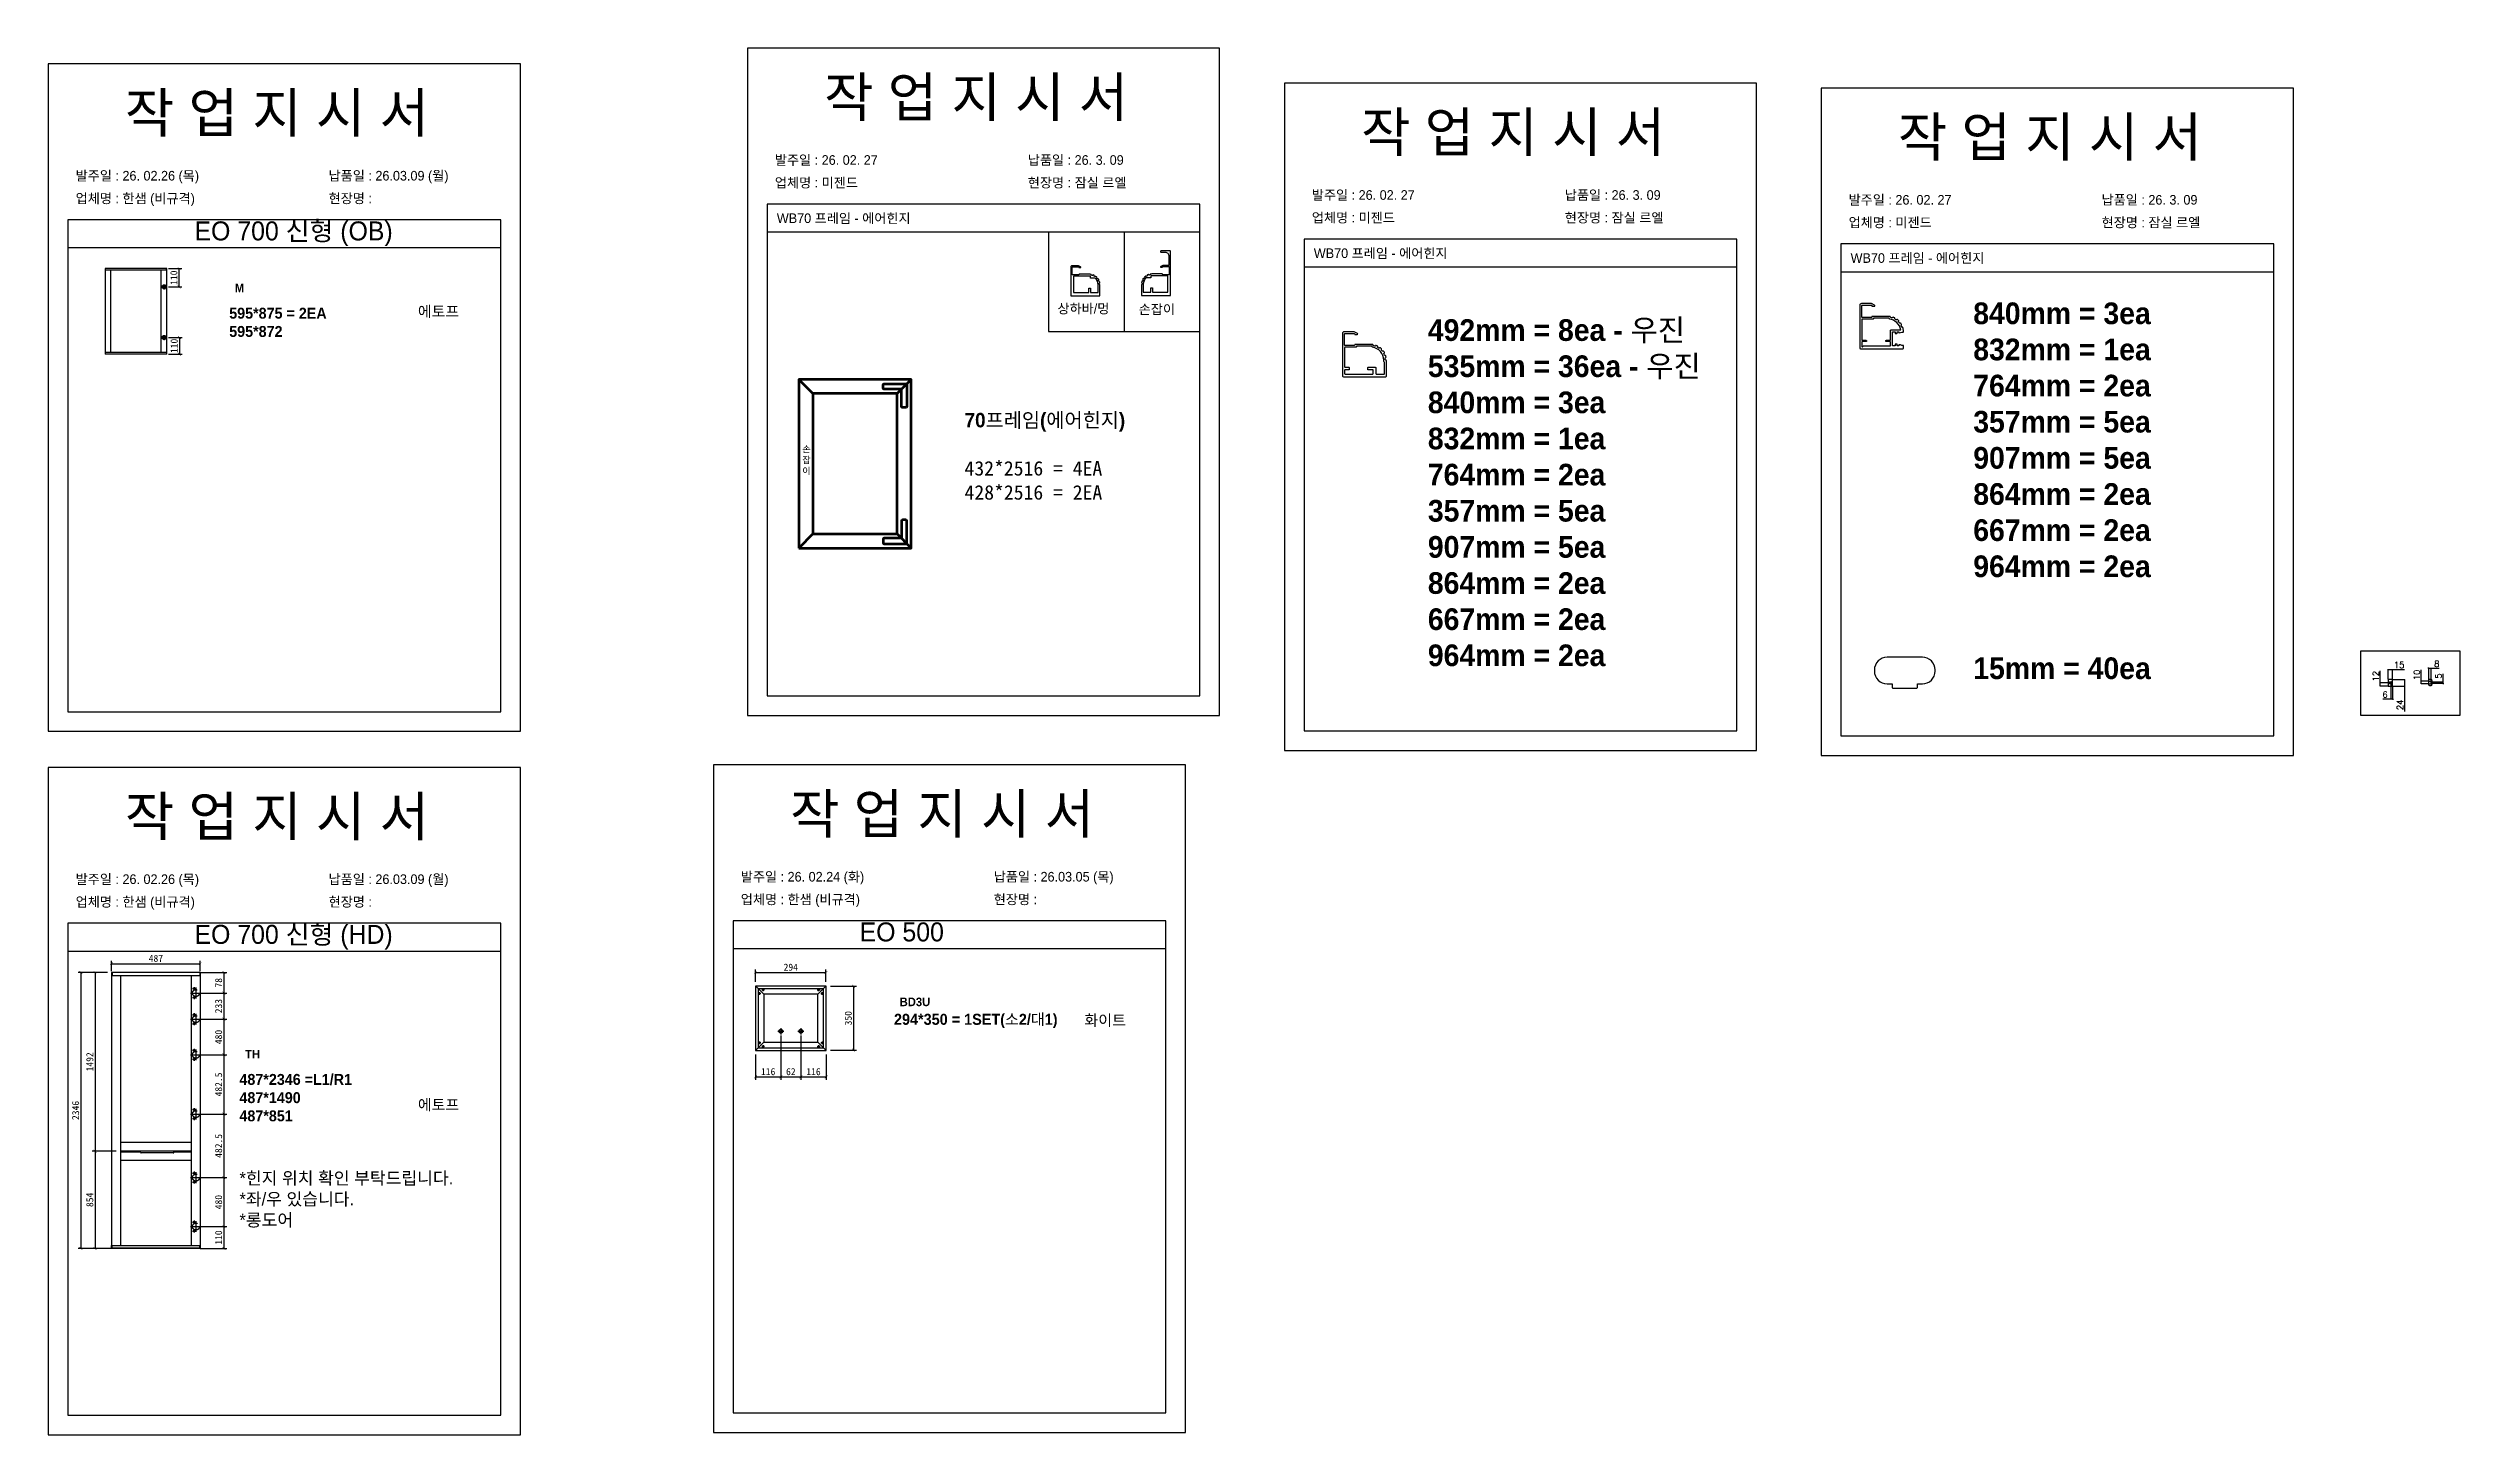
# Model space of a CAD drawing. Header units: millimetres. Extents: x -44117 to 256353, y -2095463 to 65325.
# Drawn here: x 110849 to 119429, y -745984 to -741048 of the extents above; entities that cross this region are included whole.
import ezdxf

# ---------------------------------------------------------------- set-up
doc = ezdxf.new("R2010")
doc.units = ezdxf.units.MM
doc.header["$LTSCALE"] = 10
doc.linetypes.add('CENTER', pattern=[50.8, 31.75, -6.35, 6.35, -6.35])
doc.linetypes.add('HIDDEN', pattern=[9.525, 6.35, -3.175])
doc.layers.add('CENTER', color=4, linetype='CENTER')
doc.layers.add('HIDDEN', color=3, linetype='HIDDEN')
doc.layers.add('Layer1', color=7, linetype='Continuous', lineweight=70)
doc.styles.add('MtX_Gulim', font='')
doc.styles.add('굴림', font='txt.shx')
doc.styles.get('MtX_Gulim').set_extended_font_data('Gulim', bold=True)
doc.dimstyles.new('ISO-25', dxfattribs={"dimtxt": 2.5, "dimasz": 2.5, "dimexe": 1, "dimexo": 1, "dimtad": 1, "dimtxsty": 'Standard', "dimblk": 'ARCHTICK', "dimcen": 2.5, "dimadec": 0, "dimazin": 0, "dimtfac": 1, "dimtmove": 0, "dimatfit": 3, "dimfxl": 0, "dimarcsym": 0})

msp = doc.modelspace()

# ---------------------------------------------------------------- texts
at = {"linetype": 'Continuous', "style": 'MtX_Gulim'}
for s, height, p in [('M', 30.31593, (111513.07249, -741916.32473)), ('BD3U', 30.555632, (113878.43892, -744458.19465)), ('TH', 30.315933, (111549.4552, -744643.95814))]:
    msp.add_text(s, height=height, dxfattribs=at).set_placement(p)
at = {"attachment_point": 1}
for s, width, gutter_width, heights, insert, char_height in [('{\\fGulim|b0|i0|c129|p50;작 업 지 시 서}', 3307.3198183, 12.5, [-155.84554], (113609.65228, -741151.94626), 140), ('{\\fGulim|b0|i0|c129|p50;작 업 지 시 서}', 3307.3198183, 12.5, [-155.84554], (111121.91105, -741207.89196), 140), ('{\\fGulim|b0|i0|c129|p50;작 업 지 시 서}', 3307.3198183, 12.5, [-155.84554], (115520.14466, -741276.51837), 140), ('{\\fGulim|b0|i0|c129|p50;작 업 지 시 서}', 3307.3198183, 12.5, [-155.84554], (117430.02754, -741293.63783), 140), ('\\pt11;{\\fGulim|b0|i0|c129|p50;발주일 : 26. 02.26 (목)}', 3307.3198183, 12.5, [34.50412], (110946.7017, -741484.61238), 34.3), ('{\\fGulim|b0|i0|c129|p50;납품일 : 26.03.09 (월)}', 3307.3198183, 12.5, [35.09023], (111846.67968, -741484.61238), 34.3), ('{\\fGulim|b0|i0|c129|p50;발주일 : 26. 02. 27}', 3307.3198183, 12.5, [38.18216], (113434.44292, -741428.66668), 34.3), ('{\\fGulim|b0|i0|c129|p50;납품일 : 26. 3. 09}', 3307.3198183, 12.5, [37.67976], (114334.4209, -741428.66668), 34.3), ('{\\fGulim|b0|i0|c129|p50;업체명 : 한샘 (비규격)}', 3307.3198183, 12.5, [36.11279], (110946.7017, -741565.26856), 34.3), ('{\\fGulim|b0|i0|c129|p50;현장명 : }', 3307.3198183, 12.5, [-38.2735], (111846.67968, -741565.26856), 34.3), ('{\\fGulim|b0|i0|c129|p50;업체명 : 미젠드}', 3307.3198183, 12.5, [36.11279], (113434.44292, -741509.32286), 34.3), ('{\\fGulim|b0|i0|c129|p50;현장명 : 잠실 르엘}', 3307.3198183, 12.5, [38.2735], (114334.4209, -741509.32286), 34.3), ('{\\fGulim|b0|i0|c129|p50;발주일 : 26. 02. 27}', 3307.3198183, 12.5, [38.18216], (115344.93531, -741553.23879), 34.3), ('{\\fGulim|b0|i0|c129|p50;납품일 : 26. 3. 09}', 3307.3198183, 12.5, [37.67976], (116244.91329, -741553.23879), 34.3), ('{\\fGulim|b0|i0|c129|p50;발주일 : 26. 02. 27}', 3307.3198183, 12.5, [38.18216], (117254.81819, -741570.35825), 34.3), ('{\\fGulim|b0|i0|c129|p50;납품일 : 26. 3. 09}', 3307.3198183, 12.5, [37.67976], (118154.79617, -741570.35825), 34.3), ('{\\fGulim|b0|i0|c129|p50;EO 700 신형 (OB)}', 1597.0710432, 6.03612, [-85.06834], (111369.46046, -741664.42788), 67.6045736), ('{\\fGulim|b0|i0|c129|p50;WB70 프레임 - 에어힌지}', 3307.3198183, 12.5, [-38.22783], (113441.48512, -741635.98896), 34.3), ('{\\fGulim|b0|i0|c129|p50;업체명 : 미젠드}', 3307.3198183, 12.5, [36.11279], (115344.93531, -741633.89497), 34.3), ('{\\fGulim|b0|i0|c129|p50;현장명 : 잠실 르엘}', 3307.3198183, 12.5, [38.2735], (116244.91329, -741633.89497), 34.3), ('{\\fGulim|b0|i0|c129|p50;업체명 : 미젠드}', 3307.3198183, 12.5, [36.11279], (117254.81819, -741651.01443), 34.3), ('{\\fGulim|b0|i0|c129|p50;현장명 : 잠실 르엘}', 3307.3198183, 12.5, [38.2735], (118154.79617, -741651.01443), 34.3), ('{\\fGulim|b0|i0|c129|p50;WB70 프레임 - 에어힌지}', 3307.3198183, 12.5, [-38.22783], (115351.97751, -741760.56107), 34.3), ('{\\fGulim|b0|i0|c129|p50;WB70 프레임 - 에어힌지}', 3307.3198183, 12.5, [-38.22783], (117261.86039, -741777.68053), 34.3), ('{\\f굴림|b1|i0|c129|p50;595*875 = 2EA\\P\\C1;595*872}', 11769.5052121, 151.36626, [-104.8752], (111492.98216, -741971.81738), 38.9227538), ('{\\f굴림|b1|i0|c129|p50;에토프}', 11769.5052121, 151.36626, [-43.29899], (112164.40679, -741965.75876), 38.9227538), ('{\\fGulim|b0|i0|c129|p50;상하바/멍}', 3307.3198183, 12.5, [-41.60759], (114440.01345, -741957.51492), 34.3), ('{\\fGulim|b0|i0|c129|p50;손잡이}', 3307.3198183, 12.5, [-38.18216], (114729.08859, -741960.00168), 34.3), ('{\\fGulim|b1|i0|c129|p50;492mm = 8ea - 우진\\P535mm = 36ea - 우진\\P840mm = 3ea\\P832mm = 1ea\\P764mm = 2ea\\P357mm = 5ea\\P907mm = 5ea\\P864mm = 2ea\\P667mm = 2ea\\P964mm = 2ea}', 4960.9797274, 18.75, [1914.01548], (115757.74696, -742012.64333), 77.175), ('{\\fGulim|b1|i0|c129|p50;840mm = 3ea\\P832mm = 1ea\\P764mm = 2ea\\P357mm = 5ea\\P907mm = 5ea\\P864mm = 2ea\\P667mm = 2ea\\P964mm = 2ea}', 4960.9797274, 18.75, [1914.01548], (117698.34516, -741952.97451), 77.175), ('{\\fGulim|b1|i0|c129|p50;70프레임(에어힌지)}\\P\\P432*2516 = 4EA\\P428*2516 = 2EA', 3307.3198183, 12.5, [779.44612], (114109.29458, -742346.12646), 51.45), ('{\\fGulim|b0|i0|c129|p50;손\\P잡\\P이}', 291.2862081, 12.5, [-105.28252], (113531.98781, -742463.87634), 23.205), ('{\\fGulim|b1|i0|c129|p50;15mm = 40ea}', 4960.9797274, 18.75, [1914.01548], (117698.34516, -743216.56276), 77.175), ('{\\fGulim|b0|i0|c129|p50;작 업 지 시 서}', 3307.3198183, 12.5, [-155.84554], (111121.91105, -743712.2452), 140), ('{\\fGulim|b0|i0|c129|p50;작 업 지 시 서}', 3307.3198183, 12.5, [-155.84554], (113488.39048, -743703.47744), 140), ('\\pt11;{\\fGulim|b0|i0|c129|p50;발주일 : 26. 02.26 (목)}', 3307.3198183, 12.5, [34.50412], (110946.7017, -743988.96563), 34.3), ('{\\fGulim|b0|i0|c129|p50;납품일 : 26.03.09 (월)}', 3307.3198183, 12.5, [35.09023], (111846.67968, -743988.96563), 34.3), ('\\pt11;{\\fGulim|b0|i0|c129|p50;발주일 : 26. 02.24 (화)}', 3307.3198183, 12.5, [34.50412], (113313.18112, -743980.19786), 34.3), ('{\\fGulim|b0|i0|c129|p50;납품일 : 26.03.05 (목)}', 3307.3198183, 12.5, [35.09023], (114213.1591, -743980.19786), 34.3), ('{\\fGulim|b0|i0|c129|p50;업체명 : 한샘 (비규격)}', 3307.3198183, 12.5, [36.11279], (110946.7017, -744069.6218), 34.3), ('{\\fGulim|b0|i0|c129|p50;현장명 : }', 3307.3198183, 12.5, [-38.2735], (111846.67968, -744069.6218), 34.3), ('{\\fGulim|b0|i0|c129|p50;업체명 : 한샘 (비규격)}', 3307.3198183, 12.5, [36.11279], (113313.18112, -744060.85404), 34.3), ('{\\fGulim|b0|i0|c129|p50;현장명 : }', 3307.3198183, 12.5, [-38.2735], (114213.1591, -744060.85404), 34.3), ('{\\fGulim|b0|i0|c129|p50;EO 700 신형 (HD)}', 1597.0710432, 6.03612, [-85.06834], (111369.46046, -744168.78112), 67.6045736), ('{\\fGulim|b0|i0|c129|p50;EO 500}', 1597.0710432, 6.03612, [-69.31494], (113735.93989, -744160.01336), 67.6045736), ('{\\f굴림|b1|i0|c129|p50;294*350 = 1SET(소2/대1)}', 11862.5631537, 152.56307, [758.13502], (113858.18973, -744485.35752), 39.2305043), ('{\\f굴림|b1|i0|c129|p50;화이트}', 11862.5631537, 152.56307, [-43.58945], (114535.82058, -744489.07988), 39.2305043), ('{\\f굴림|b1|i0|c129|p50;487*2346 =L1/R1\\P\\C1;487*1490\\P487*851}', 11769.5052121, 151.36626, [-173.45338], (111529.36486, -744699.45078), 38.9227538), ('{\\f굴림|b1|i0|c129|p50;에토프}', 11769.5052121, 151.36626, [-43.29899], (112164.40679, -744789.51354), 38.9227538), ('{\\fGulim|b0|i0|c129|p50;*힌지 위치 확인 부탁드립니다.\\P*좌/우 있습니다.\\P*롱도어}', 1055.7982644, 3.99038, [-205.09267], (111529.50769, -745048.10489), 44.6923083)]:
    msp.add_mtext_dynamic_manual_height_columns(s, width=width, gutter_width=gutter_width, heights=heights, dxfattribs=dict(at, insert=insert, char_height=char_height))

# ---------------------------------------------------------------- blocks, each defined once
blk = doc.blocks.new('_ArchTick')
at = {"color": 0, "linetype": 'ByBlock', "const_width": 0.15}
blk.add_lwpolyline([(-0.5, -0.5), (0.5, 0.5)], dxfattribs=at)
blk = doc.blocks.new('*D4975')
at = {"color": 0, "lineweight": -2}
for p, q in [((111276.8, -741832), (111325, -741832)), ((111315, -741897.6), (111315, -741832)), ((111276.8, -741897.6), (111325, -741897.6))]:
    blk.add_line(p, q, dxfattribs=at)
at = {"layer": 'Defpoints', "color": 0}
for p in [(111261.8, -741832), (111315, -741832), (111261.8, -741897.6)]:
    blk.add_point(p, dxfattribs=at)
at = {"color": 0, "lineweight": -2, "xscale": 10, "yscale": 10, "zscale": 10}
for p, rotation in [((111315, -741832), 90), ((111315, -741897.6), 270)]:
    blk.add_blockref('_ArchTick', p, dxfattribs=dict(at, rotation=rotation))
at = {"color": 0, "insert": (111296.2, -741864.8), "char_height": 25, "attachment_point": 5, "rotation": 90}
blk.add_mtext('110', dxfattribs=at)
blk = doc.blocks.new('*D4976')
at = {"color": 0, "lineweight": -2}
for p, q in [((111276.8, -742077.8), (111325.8, -742077.8)), ((111315.8, -742077.8), (111315.8, -742137.4)), ((111276.8, -742137.4), (111325.8, -742137.4))]:
    blk.add_line(p, q, dxfattribs=at)
at = {"layer": 'Defpoints', "color": 0}
for p in [(111261.8, -742077.8), (111261.8, -742137.4), (111315.8, -742137.4)]:
    blk.add_point(p, dxfattribs=at)
at = {"color": 0, "lineweight": -2, "xscale": 10, "yscale": 10, "zscale": 10}
for p, rotation in [((111315.8, -742077.8), 90), ((111315.8, -742137.4), 270)]:
    blk.add_blockref('_ArchTick', p, dxfattribs=dict(at, rotation=rotation))
at = {"color": 0, "insert": (111297.1, -742107.6), "char_height": 25, "attachment_point": 5, "rotation": 90}
blk.add_mtext('110', dxfattribs=at)
blk = doc.blocks.new('*D4997')
at = {"color": 0, "lineweight": -2}
for p, q in [((111389.6, -744337.9), (111484.1, -744337.9)), ((111389.6, -744411.5), (111484.1, -744411.5)), ((111474.1, -744337.9), (111474.1, -744411.5))]:
    blk.add_line(p, q, dxfattribs=at)
at = {"layer": 'Defpoints', "color": 0}
for p in [(111374.6, -744337.9), (111374.6, -744411.5), (111474.1, -744411.5)]:
    blk.add_point(p, dxfattribs=at)
at = {"color": 0, "lineweight": -2, "xscale": 10, "yscale": 10, "zscale": 10}
for p, rotation in [((111474.1, -744337.9), 90), ((111474.1, -744411.5), 270)]:
    blk.add_blockref('_ArchTick', p, dxfattribs=dict(at, rotation=rotation))
at = {"color": 0, "insert": (111455.4, -744374.7), "char_height": 25, "attachment_point": 5, "rotation": 90}
blk.add_mtext('78', dxfattribs=at)
blk = doc.blocks.new('*D4998')
at = {"color": 0, "lineweight": -2}
for p, q in [((111091.2, -744974.8), (111005.8, -744974.8)), ((111015.8, -744974.8), (111015.8, -745320.9)), ((111091.2, -745320.9), (111005.8, -745320.9))]:
    blk.add_line(p, q, dxfattribs=at)
at = {"layer": 'Defpoints', "color": 0}
for p in [(111106.2, -744974.8), (111015.8, -745320.9), (111106.2, -745320.9)]:
    blk.add_point(p, dxfattribs=at)
at = {"color": 0, "lineweight": -2, "xscale": 10, "yscale": 10, "zscale": 10}
for p, rotation in [((111015.8, -744974.8), 90), ((111015.8, -745320.9), 270)]:
    blk.add_blockref('_ArchTick', p, dxfattribs=dict(at, rotation=rotation))
at = {"color": 0, "insert": (110997.1, -745147.8), "char_height": 25, "attachment_point": 5, "rotation": 90}
blk.add_mtext('854', dxfattribs=at)
blk = doc.blocks.new('*D4999')
at = {"color": 0, "lineweight": -2}
for p, q in [((111389.6, -745242.8), (111484.1, -745242.8)), ((111474.1, -745242.8), (111474.1, -745320.9)), ((111389.6, -745320.9), (111484.1, -745320.9))]:
    blk.add_line(p, q, dxfattribs=at)
at = {"layer": 'Defpoints', "color": 0}
for p in [(111374.6, -745242.8), (111374.6, -745320.9), (111474.1, -745320.9)]:
    blk.add_point(p, dxfattribs=at)
at = {"color": 0, "lineweight": -2, "xscale": 10, "yscale": 10, "zscale": 10}
for p, rotation in [((111474.1, -745242.8), 90), ((111474.1, -745320.9), 270)]:
    blk.add_blockref('_ArchTick', p, dxfattribs=dict(at, rotation=rotation))
at = {"color": 0, "insert": (111455.4, -745281.8), "char_height": 25, "attachment_point": 5, "rotation": 90}
blk.add_mtext('110', dxfattribs=at)
blk = doc.blocks.new('*D5000')
at = {"color": 0, "lineweight": -2}
for p, q in [((111059.6, -744337.9), (111005.8, -744337.9)), ((111015.8, -744337.9), (111015.8, -744974.8)), ((111091.2, -744974.8), (111005.8, -744974.8))]:
    blk.add_line(p, q, dxfattribs=at)
at = {"layer": 'Defpoints', "color": 0}
for p in [(111074.6, -744337.9), (111015.8, -744974.8), (111106.2, -744974.8)]:
    blk.add_point(p, dxfattribs=at)
at = {"color": 0, "lineweight": -2, "xscale": 10, "yscale": 10, "zscale": 10}
for p, rotation in [((111015.8, -744337.9), 90), ((111015.8, -744974.8), 270)]:
    blk.add_blockref('_ArchTick', p, dxfattribs=dict(at, rotation=rotation))
at = {"color": 0, "insert": (110997.1, -744656.4), "char_height": 25, "attachment_point": 5, "rotation": 90}
blk.add_mtext('1492', dxfattribs=at)
blk = doc.blocks.new('*D5001')
at = {"color": 0, "lineweight": -2}
for p, q in [((111389.6, -744631.3), (111484.1, -744631.3)), ((111474.1, -744631.3), (111474.1, -744842.4)), ((111389.6, -744842.4), (111484.1, -744842.4))]:
    blk.add_line(p, q, dxfattribs=at)
at = {"layer": 'Defpoints', "color": 0}
for p in [(111374.6, -744631.3), (111374.6, -744842.4), (111474.1, -744842.4)]:
    blk.add_point(p, dxfattribs=at)
at = {"color": 0, "lineweight": -2, "xscale": 10, "yscale": 10, "zscale": 10}
for p, rotation in [((111474.1, -744631.3), 90), ((111474.1, -744842.4), 270)]:
    blk.add_blockref('_ArchTick', p, dxfattribs=dict(at, rotation=rotation))
at = {"color": 0, "insert": (111455.4, -744736.9), "char_height": 25, "attachment_point": 5, "rotation": 90}
blk.add_mtext('482.5', dxfattribs=at)
blk = doc.blocks.new('*D5002')
at = {"color": 0, "lineweight": -2}
for p, q in [((111389.6, -744842.4), (111484.1, -744842.4)), ((111474.1, -744842.4), (111474.1, -745068.5)), ((111389.6, -745068.5), (111484.1, -745068.5))]:
    blk.add_line(p, q, dxfattribs=at)
at = {"layer": 'Defpoints', "color": 0}
for p in [(111374.6, -744842.4), (111374.6, -745068.5), (111474.1, -745068.5)]:
    blk.add_point(p, dxfattribs=at)
at = {"color": 0, "lineweight": -2, "xscale": 10, "yscale": 10, "zscale": 10}
for p, rotation in [((111474.1, -744842.4), 90), ((111474.1, -745068.5), 270)]:
    blk.add_blockref('_ArchTick', p, dxfattribs=dict(at, rotation=rotation))
at = {"color": 0, "insert": (111455.4, -744955.5), "char_height": 25, "attachment_point": 5, "rotation": 90}
blk.add_mtext('482.5', dxfattribs=at)
blk = doc.blocks.new('*D5003')
at = {"color": 0, "lineweight": -2}
for p, q in [((111389.6, -745068.5), (111484.1, -745068.5)), ((111474.1, -745068.5), (111474.1, -745242.8)), ((111389.6, -745242.8), (111484.1, -745242.8))]:
    blk.add_line(p, q, dxfattribs=at)
at = {"layer": 'Defpoints', "color": 0}
for p in [(111374.6, -745068.5), (111374.6, -745242.8), (111474.1, -745242.8)]:
    blk.add_point(p, dxfattribs=at)
at = {"color": 0, "lineweight": -2, "xscale": 10, "yscale": 10, "zscale": 10}
for p, rotation in [((111474.1, -745068.5), 90), ((111474.1, -745242.8), 270)]:
    blk.add_blockref('_ArchTick', p, dxfattribs=dict(at, rotation=rotation))
at = {"color": 0, "insert": (111455.4, -745155.7), "char_height": 25, "attachment_point": 5, "rotation": 90}
blk.add_mtext('480', dxfattribs=at)
blk = doc.blocks.new('*D5004')
at = {"color": 0, "lineweight": -2}
for p, q in [((111389.6, -744504.5), (111484.1, -744504.5)), ((111474.1, -744504.5), (111474.1, -744631.3)), ((111389.6, -744631.3), (111484.1, -744631.3))]:
    blk.add_line(p, q, dxfattribs=at)
at = {"layer": 'Defpoints', "color": 0}
for p in [(111374.6, -744504.5), (111374.6, -744631.3), (111474.1, -744631.3)]:
    blk.add_point(p, dxfattribs=at)
at = {"color": 0, "lineweight": -2, "xscale": 10, "yscale": 10, "zscale": 10}
for p, rotation in [((111474.1, -744504.5), 90), ((111474.1, -744631.3), 270)]:
    blk.add_blockref('_ArchTick', p, dxfattribs=dict(at, rotation=rotation))
at = {"color": 0, "insert": (111455.4, -744567.9), "char_height": 25, "attachment_point": 5, "rotation": 90}
blk.add_mtext('480', dxfattribs=at)
blk = doc.blocks.new('*D5005')
at = {"color": 0, "lineweight": -2}
for p, q in [((111059.6, -744337.9), (110955.4, -744337.9)), ((110965.4, -744337.9), (110965.4, -745320.9)), ((111059.6, -745320.9), (110955.4, -745320.9))]:
    blk.add_line(p, q, dxfattribs=at)
at = {"layer": 'Defpoints', "color": 0}
for p in [(111074.6, -744337.9), (110965.4, -745320.9), (111074.6, -745320.9)]:
    blk.add_point(p, dxfattribs=at)
at = {"color": 0, "lineweight": -2, "xscale": 10, "yscale": 10, "zscale": 10}
for p, rotation in [((110965.4, -744337.9), 90), ((110965.4, -745320.9), 270)]:
    blk.add_blockref('_ArchTick', p, dxfattribs=dict(at, rotation=rotation))
at = {"color": 0, "insert": (110946.6, -744829.4), "char_height": 25, "attachment_point": 5, "rotation": 90}
blk.add_mtext('2346', dxfattribs=at)
blk = doc.blocks.new('*D5006')
at = {"color": 0, "lineweight": -2}
for p, q in [((111074.2, -744333.5), (111074.2, -744296.9)), ((111074.2, -744306.9), (111390.2, -744306.9)), ((111390.2, -744333.5), (111390.2, -744296.9))]:
    blk.add_line(p, q, dxfattribs=at)
at = {"layer": 'Defpoints', "color": 0}
for p in [(111390.2, -744306.9), (111074.2, -744348.5), (111390.2, -744348.5)]:
    blk.add_point(p, dxfattribs=at)
at = {"color": 0, "lineweight": -2, "xscale": 10, "yscale": 10, "zscale": 10, "rotation": 180}
blk.add_blockref('_ArchTick', (111074.2, -744306.9), dxfattribs=at)
at = {"color": 0, "lineweight": -2, "xscale": 10, "yscale": 10, "zscale": 10}
blk.add_blockref('_ArchTick', (111390.2, -744306.9), dxfattribs=at)
at = {"color": 0, "insert": (111232.2, -744288.2), "char_height": 25, "attachment_point": 5}
blk.add_mtext('487', dxfattribs=at)
blk = doc.blocks.new('*D5007')
at = {"color": 0, "lineweight": -2}
for p, q in [((111389.6, -744411.5), (111484.1, -744411.5)), ((111474.1, -744411.5), (111474.1, -744504.5)), ((111389.6, -744504.5), (111484.1, -744504.5))]:
    blk.add_line(p, q, dxfattribs=at)
at = {"layer": 'Defpoints', "color": 0}
for p in [(111374.6, -744411.5), (111374.6, -744504.5), (111474.1, -744504.5)]:
    blk.add_point(p, dxfattribs=at)
at = {"color": 0, "lineweight": -2, "xscale": 10, "yscale": 10, "zscale": 10}
for p, rotation in [((111474.1, -744411.5), 90), ((111474.1, -744504.5), 270)]:
    blk.add_blockref('_ArchTick', p, dxfattribs=dict(at, rotation=rotation))
at = {"color": 0, "insert": (111455.4, -744458), "char_height": 25, "attachment_point": 5, "rotation": 90}
blk.add_mtext('233', dxfattribs=at)
blk = doc.blocks.new('_DotSmall')
at = {"color": 0, "linetype": 'ByBlock', "const_width": 0.5}
blk.add_lwpolyline([(-0.0625, 0, 1), (0.0625, 0, 1)], format="xyb", close=True, dxfattribs=at)
blk = doc.blocks.new('*D4986')
at = {"color": 52, "lineweight": -2}
for p, q in [((119190.7, -743295.2), (119233.8, -743295.2)), ((119232.8, -743295.2), (119232.8, -743319.2)), ((119190.7, -743319.2), (119233.8, -743319.2)), ((119232.8, -743319.2), (119232.8, -743408.9))]:
    blk.add_line(p, q, dxfattribs=at)
at = {"layer": 'Defpoints', "color": 0}
for p in [(119189.7, -743295.2), (119189.7, -743319.2), (119232.8, -743319.2)]:
    blk.add_point(p, dxfattribs=at)
at = {"color": 52, "lineweight": -2, "xscale": 4, "yscale": 4, "zscale": 4}
for p, rotation in [((119232.8, -743295.2), 90), ((119232.8, -743319.2), 270)]:
    blk.add_blockref('_DotSmall', p, dxfattribs=dict(at, rotation=rotation))
at = {"color": 4, "insert": (119216.8, -743385.5), "char_height": 22, "attachment_point": 5, "rotation": 90, "style": '굴림'}
blk.add_mtext('24', dxfattribs=at)
blk = doc.blocks.new('*D4987')
at = {"color": 52, "lineweight": -2}
for p, q in [((119174.7, -743294.2), (119174.7, -743258.3)), ((119174.7, -743259.3), (119189.7, -743259.3)), ((119189.7, -743294.2), (119189.7, -743258.3)), ((119189.7, -743259.3), (119233, -743259.3))]:
    blk.add_line(p, q, dxfattribs=at)
at = {"layer": 'Defpoints', "color": 0}
for p in [(119174.7, -743295.2), (119189.7, -743259.3), (119189.7, -743295.2)]:
    blk.add_point(p, dxfattribs=at)
at = {"color": 52, "lineweight": -2, "xscale": 4, "yscale": 4, "zscale": 4, "rotation": 180}
blk.add_blockref('_DotSmall', (119174.7, -743259.3), dxfattribs=at)
at = {"color": 52, "lineweight": -2, "xscale": 4, "yscale": 4, "zscale": 4}
blk.add_blockref('_DotSmall', (119189.7, -743259.3), dxfattribs=at)
at = {"color": 4, "insert": (119213.4, -743243.3), "char_height": 22, "attachment_point": 5, "style": '굴림'}
blk.add_mtext('15', dxfattribs=at)
blk = doc.blocks.new('*D4988')
at = {"color": 52, "lineweight": -2}
for p, q in [((119183.7, -743364.8), (119155, -743364.8)), ((119183.7, -743308.2), (119183.7, -743365.8)), ((119189.7, -743364.8), (119183.7, -743364.8)), ((119189.7, -743320.2), (119189.7, -743365.8)), ((119189.7, -743364.8), (119193.7, -743364.8))]:
    blk.add_line(p, q, dxfattribs=at)
at = {"layer": 'Defpoints', "color": 0}
for p in [(119183.7, -743307.2), (119183.7, -743364.8), (119189.7, -743319.2)]:
    blk.add_point(p, dxfattribs=at)
at = {"color": 52, "lineweight": -2, "xscale": 4, "yscale": 4, "zscale": 4}
blk.add_blockref('_DotSmall', (119183.7, -743364.8), dxfattribs=at)
at = {"color": 52, "lineweight": -2, "xscale": 4, "yscale": 4, "zscale": 4, "rotation": 180}
blk.add_blockref('_DotSmall', (119189.7, -743364.8), dxfattribs=at)
at = {"color": 4, "insert": (119163.4, -743348.8), "char_height": 22, "attachment_point": 5, "style": '굴림'}
blk.add_mtext('6', dxfattribs=at)
blk = doc.blocks.new('*D4989')
at = {"color": 52, "lineweight": -2}
for p, q in [((119146.6, -743307.2), (119146.6, -743263.9)), ((119173.7, -743307.2), (119145.6, -743307.2)), ((119173.7, -743319.2), (119145.6, -743319.2)), ((119146.6, -743319.2), (119146.6, -743307.2))]:
    blk.add_line(p, q, dxfattribs=at)
at = {"layer": 'Defpoints', "color": 0}
for p in [(119146.6, -743307.2), (119174.7, -743307.2), (119174.7, -743319.2)]:
    blk.add_point(p, dxfattribs=at)
at = {"color": 52, "lineweight": -2, "xscale": 4, "yscale": 4, "zscale": 4}
for p, rotation in [((119146.6, -743307.2), 90), ((119146.6, -743319.2), 270)]:
    blk.add_blockref('_DotSmall', p, dxfattribs=dict(at, rotation=rotation))
at = {"color": 4, "insert": (119130.6, -743283.5), "char_height": 22, "attachment_point": 5, "rotation": 90, "style": '굴림'}
blk.add_mtext('12', dxfattribs=at)
blk = doc.blocks.new('*D4990')
at = {"color": 52, "lineweight": -2}
for p, q in [((119292.4, -743300.7), (119292.4, -743261)), ((119318.1, -743300.7), (119291.4, -743300.7)), ((119318.1, -743310.7), (119291.4, -743310.7)), ((119292.4, -743310.7), (119292.4, -743300.7))]:
    blk.add_line(p, q, dxfattribs=at)
at = {"layer": 'Defpoints', "color": 0}
for p in [(119292.4, -743300.7), (119319.1, -743300.7), (119319.1, -743310.7)]:
    blk.add_point(p, dxfattribs=at)
at = {"color": 52, "lineweight": -2, "xscale": 4, "yscale": 4, "zscale": 4}
for p, rotation in [((119292.4, -743300.7), 90), ((119292.4, -743310.7), 270)]:
    blk.add_blockref('_DotSmall', p, dxfattribs=dict(at, rotation=rotation))
at = {"color": 4, "insert": (119276.4, -743278.9), "char_height": 22, "attachment_point": 5, "rotation": 90, "style": '굴림'}
blk.add_mtext('10', dxfattribs=at)
blk = doc.blocks.new('*D4991')
at = {"color": 52, "lineweight": -2}
for p, q in [((119369.7, -743303.2), (119369.7, -743274.5)), ((119332.3, -743303.2), (119370.7, -743303.2)), ((119332.3, -743308.2), (119370.7, -743308.2)), ((119369.7, -743308.2), (119369.7, -743303.2)), ((119369.7, -743308.2), (119369.7, -743312.2))]:
    blk.add_line(p, q, dxfattribs=at)
at = {"layer": 'Defpoints', "color": 0}
for p in [(119331.3, -743303.2), (119331.3, -743308.2), (119369.7, -743303.2)]:
    blk.add_point(p, dxfattribs=at)
at = {"color": 52, "lineweight": -2, "xscale": 4, "yscale": 4, "zscale": 4}
for p, rotation in [((119369.7, -743303.2), 270), ((119369.7, -743308.2), 90)]:
    blk.add_blockref('_DotSmall', p, dxfattribs=dict(at, rotation=rotation))
at = {"color": 4, "insert": (119353.7, -743282.9), "char_height": 22, "attachment_point": 5, "rotation": 90, "style": '굴림'}
blk.add_mtext('5', dxfattribs=at)
blk = doc.blocks.new('*D4992')
at = {"color": 52, "lineweight": -2}
for p, q in [((119319.1, -743255.3), (119315.1, -743255.3)), ((119319.1, -743299.7), (119319.1, -743254.3)), ((119319.1, -743255.3), (119327.1, -743255.3)), ((119327.1, -743299.7), (119327.1, -743254.3)), ((119327.1, -743255.3), (119355.8, -743255.3))]:
    blk.add_line(p, q, dxfattribs=at)
at = {"layer": 'Defpoints', "color": 0}
for p in [(119327.1, -743255.3), (119319.1, -743300.7), (119327.1, -743300.7)]:
    blk.add_point(p, dxfattribs=at)
at = {"color": 52, "lineweight": -2, "xscale": 4, "yscale": 4, "zscale": 4}
blk.add_blockref('_DotSmall', (119319.1, -743255.3), dxfattribs=at)
at = {"color": 52, "lineweight": -2, "xscale": 4, "yscale": 4, "zscale": 4, "rotation": 180}
blk.add_blockref('_DotSmall', (119327.1, -743255.3), dxfattribs=at)
at = {"color": 4, "insert": (119347.5, -743239.3), "char_height": 22, "attachment_point": 5, "style": '굴림'}
blk.add_mtext('8', dxfattribs=at)
blk = doc.blocks.new('28-B')
blk.add_circle((0, 0), 10)
at = {"layer": 'CENTER'}
for p, q in [((-17, 0), (17, 0)), ((0, 17), (0, -17))]:
    blk.add_line(p, q, dxfattribs=at)
blk = doc.blocks.new('*D5008')
at = {"color": 0, "lineweight": -2}
for p, q in [((113455.7, -744562.5), (113455.7, -744720.2)), ((113365.7, -744630.6), (113365.7, -744720.2)), ((113365.7, -744710.2), (113455.7, -744710.2))]:
    blk.add_line(p, q, dxfattribs=at)
at = {"layer": 'Defpoints', "color": 0}
for p in [(113455.7, -744547.5), (113365.7, -744615.6), (113455.7, -744710.2)]:
    blk.add_point(p, dxfattribs=at)
at = {"color": 0, "lineweight": -2, "xscale": 10, "yscale": 10, "zscale": 10, "rotation": 180}
blk.add_blockref('_ArchTick', (113365.7, -744710.2), dxfattribs=at)
at = {"color": 0, "lineweight": -2, "xscale": 10, "yscale": 10, "zscale": 10}
blk.add_blockref('_ArchTick', (113455.7, -744710.2), dxfattribs=at)
at = {"color": 0, "insert": (113410.7, -744691.4), "char_height": 25, "attachment_point": 5}
blk.add_mtext('116', dxfattribs=at)
blk = doc.blocks.new('*D5009')
at = {"color": 0, "lineweight": -2}
for p, q in [((113527, -744562.5), (113527, -744720.2)), ((113617, -744630.6), (113617, -744720.2)), ((113527, -744710.2), (113617, -744710.2))]:
    blk.add_line(p, q, dxfattribs=at)
at = {"layer": 'Defpoints', "color": 0}
for p in [(113527, -744547.5), (113617, -744615.6), (113617, -744710.2)]:
    blk.add_point(p, dxfattribs=at)
at = {"color": 0, "lineweight": -2, "xscale": 10, "yscale": 10, "zscale": 10, "rotation": 180}
blk.add_blockref('_ArchTick', (113527, -744710.2), dxfattribs=at)
at = {"color": 0, "lineweight": -2, "xscale": 10, "yscale": 10, "zscale": 10}
blk.add_blockref('_ArchTick', (113617, -744710.2), dxfattribs=at)
at = {"color": 0, "insert": (113572, -744691.4), "char_height": 25, "attachment_point": 5}
blk.add_mtext('116', dxfattribs=at)
blk = doc.blocks.new('*D5010')
at = {"color": 0, "lineweight": -2}
for p, q in [((113455.7, -744562.5), (113455.7, -744720.2)), ((113527, -744562.5), (113527, -744720.2)), ((113455.7, -744710.2), (113527, -744710.2))]:
    blk.add_line(p, q, dxfattribs=at)
at = {"layer": 'Defpoints', "color": 0}
for p in [(113455.7, -744547.5), (113527, -744547.5), (113527, -744710.2)]:
    blk.add_point(p, dxfattribs=at)
at = {"color": 0, "lineweight": -2, "xscale": 10, "yscale": 10, "zscale": 10, "rotation": 180}
blk.add_blockref('_ArchTick', (113455.7, -744710.2), dxfattribs=at)
at = {"color": 0, "lineweight": -2, "xscale": 10, "yscale": 10, "zscale": 10}
blk.add_blockref('_ArchTick', (113527, -744710.2), dxfattribs=at)
at = {"color": 0, "insert": (113491.3, -744691.4), "char_height": 25, "attachment_point": 5}
blk.add_mtext('62', dxfattribs=at)
blk = doc.blocks.new('*D5011')
at = {"color": 0, "lineweight": -2}
for p, q in [((113632, -744387.1), (113724.6, -744387.1)), ((113714.6, -744387.1), (113714.6, -744614.9)), ((113632, -744614.9), (113724.6, -744614.9))]:
    blk.add_line(p, q, dxfattribs=at)
at = {"layer": 'Defpoints', "color": 0}
for p in [(113617, -744387.1), (113617, -744614.9), (113714.6, -744614.9)]:
    blk.add_point(p, dxfattribs=at)
at = {"color": 0, "lineweight": -2, "xscale": 10, "yscale": 10, "zscale": 10}
for p, rotation in [((113714.6, -744387.1), 90), ((113714.6, -744614.9), 270)]:
    blk.add_blockref('_ArchTick', p, dxfattribs=dict(at, rotation=rotation))
at = {"color": 0, "insert": (113695.8, -744501), "char_height": 25, "attachment_point": 5, "rotation": 90}
blk.add_mtext('350', dxfattribs=at)
blk = doc.blocks.new('*D5012')
at = {"color": 0, "lineweight": -2}
for p, q in [((113365.7, -744371.5), (113365.7, -744328.2)), ((113616.3, -744371.5), (113616.3, -744328.2)), ((113365.7, -744338.2), (113616.3, -744338.2))]:
    blk.add_line(p, q, dxfattribs=at)
at = {"layer": 'Defpoints', "color": 0}
for p in [(113365.7, -744386.5), (113616.3, -744338.2), (113616.3, -744386.5)]:
    blk.add_point(p, dxfattribs=at)
at = {"color": 0, "lineweight": -2, "xscale": 10, "yscale": 10, "zscale": 10, "rotation": 180}
blk.add_blockref('_ArchTick', (113365.7, -744338.2), dxfattribs=at)
at = {"color": 0, "lineweight": -2, "xscale": 10, "yscale": 10, "zscale": 10}
blk.add_blockref('_ArchTick', (113616.3, -744338.2), dxfattribs=at)
at = {"color": 0, "insert": (113491, -744319.5), "char_height": 25, "attachment_point": 5}
blk.add_mtext('294', dxfattribs=at)

# ---------------------------------------------------------------- dimensions: what is measured, and where the dimension line sits
for base, p1, p2, text, picture, middle in [((111314.95358, -741831.9663), (111261.76847, -741897.64409), (111261.76847, -741831.9663), '110', '*D4975', (111296.20358, -741864.8052)), ((111315.80424, -742137.42351), (111261.76847, -742077.75184), (111261.76847, -742137.42351), '110', '*D4976', (111297.05424, -742107.58768)), ((110965.37091, -745320.85732), (111074.58484, -744337.8895), (111074.58484, -745320.85732), '2346', '*D5005', (110946.62091, -744829.37341)), ((111015.84424, -744974.83526), (111074.58484, -744337.8895), (111106.18215, -744974.83526), '1492', '*D5000', (110997.09424, -744656.36238)), ((111474.12724, -744411.46124), (111374.58175, -744337.8895), (111374.58175, -744411.46124), '78', '*D4997', (111455.37724, -744374.67537)), ((111474.12724, -744504.50113), (111374.58175, -744411.46123), (111374.58175, -744504.50113), '233', '*D5007', (111455.37724, -744457.98118)), ((113714.55348, -744614.94051), (113616.98539, -744387.11368, 94.77377), (113616.98539, -744614.94051, 94.77377), '350', '*D5011', (113695.80348, -744501.02709)), ((111474.12724, -744631.32275), (111374.58175, -744504.50112), (111374.58175, -744631.32275), '480', '*D5004', (111455.37724, -744567.91194)), ((111474.12724, -744842.43801), (111374.58175, -744631.32275), (111374.58175, -744842.43801), '482.5', '*D5001', (111455.37724, -744736.88038)), ((111474.12724, -745068.54892), (111374.58175, -744842.438), (111374.58175, -745068.54892), '482.5', '*D5002', (111455.37724, -744955.49346)), ((111015.84424, -745320.85732), (111106.18215, -744974.83526), (111106.18215, -745320.85732), '854', '*D4998', (110997.09424, -745147.84629)), ((111474.12724, -745242.75162), (111374.58175, -745068.54892), (111374.58175, -745242.75162), '480', '*D5003', (111455.37724, -745155.65027)), ((111474.12724, -745320.85732), (111374.58175, -745242.75162), (111374.58175, -745320.85732), '110', '*D4999', (111455.37724, -745281.80447))]:
    dim = msp.add_linear_dim(base=base, p1=p1, p2=p2, angle=90, text=text, dimstyle='ISO-25', override={"dimscale": 10, "dimasz": 1, "dimexo": 1.5, "dimtxsty": 'Standard'})
    dim.commit()
    dim.dimension.update_dxf_attribs({"geometry": picture, "text_midpoint": middle})
at = {"color": 7}
for base, p1, p2, picture, middle in [((119146.60025, -743307.19642), (119174.69178, -743319.19642), (119174.69178, -743307.19642), '*D4989', (119130.60025, -743283.52975)), ((119292.44597, -743300.69049), (119319.12675, -743310.69049), (119319.12675, -743300.69049), '*D4990', (119276.44597, -743278.85716)), ((119369.72561, -743303.19049), (119331.32675, -743308.19049), (119331.32675, -743303.19049), '*D4991', (119353.72561, -743282.85716))]:
    dim = msp.add_linear_dim(base=base, p1=p1, p2=p2, angle=90, dimstyle='ISO-25', override={"dimtxt": 22, "dimasz": 4, "dimgap": 5, "dimdec": 4, "dimtxsty": '굴림', "dimblk": 'DotSmall', "dimclrd": 52, "dimclre": 52, "dimclrt": 4, "dimadec": 8, "dimazin": 2, "dimtdec": 4, "dimtix": 0}, dxfattribs=at)
    dim.commit()
    dim.dimension.update_dxf_attribs({"geometry": picture, "text_midpoint": middle})
for base, p1, p2, picture, middle in [((119189.69178, -743259.34428), (119174.69178, -743295.19642), (119189.69178, -743295.19642), '*D4987', (119213.35845, -743243.34428)), ((119327.12675, -743255.25364), (119319.12675, -743300.69049), (119327.12675, -743300.69049), '*D4992', (119347.46009, -743239.25364)), ((119183.69178, -743364.75689), (119189.69178, -743319.19642), (119183.69178, -743307.19642), '*D4988', (119163.35845, -743348.75689))]:
    dim = msp.add_linear_dim(base=base, p1=p1, p2=p2, dimstyle='ISO-25', override={"dimtxt": 22, "dimasz": 4, "dimgap": 5, "dimdec": 4, "dimtxsty": '굴림', "dimblk": 'DotSmall', "dimclrd": 52, "dimclre": 52, "dimclrt": 4, "dimadec": 8, "dimazin": 2, "dimtdec": 4, "dimtix": 0}, dxfattribs=at)
    dim.commit()
    dim.dimension.update_dxf_attribs({"geometry": picture, "text_midpoint": middle})
dim = msp.add_linear_dim(base=(119232.84655, -743319.19642), p1=(119189.69178, -743295.19642), p2=(119189.69178, -743319.19642), angle=90, dimstyle='ISO-25', override={"dimtxt": 22, "dimasz": 4, "dimgap": 5, "dimdec": 4, "dimtxsty": '굴림', "dimblk": 'DotSmall', "dimclrd": 52, "dimclre": 52, "dimclrt": 4, "dimadec": 8, "dimazin": 2, "dimtdec": 4, "dimtix": 0}, dxfattribs=at)
dim.commit()
dim.dimension.update_dxf_attribs({"geometry": '*D4986', "text_midpoint": (119232.84655, -743385.52474), "dimtype": 160})
for base, p1, p2, text, picture, middle in [((111390.20289, -744306.9114), (111074.22982, -744348.5437), (111390.20289, -744348.5437), '487', '*D5006', (111232.21636, -744288.1614)), ((113616.32912, -744338.20667), (113365.67679, -744386.45741), (113616.32912, -744386.45741, 94.77377), '294', '*D5012', (113491.00295, -744319.45667)), ((113455.69582, -744710.17283), (113365.67679, -744615.59677), (113455.69582, -744547.50965), '116', '*D5008', (113410.6863, -744691.42283)), ((113526.96635, -744710.17283), (113455.69582, -744547.50965), (113526.96635, -744547.50965), '62', '*D5010', (113491.33109, -744691.42283)), ((113616.98539, -744710.17283), (113526.96635, -744547.50965), (113616.98539, -744615.59677), '116', '*D5009', (113571.97587, -744691.42283))]:
    dim = msp.add_linear_dim(base=base, p1=p1, p2=p2, text=text, dimstyle='ISO-25', override={"dimscale": 10, "dimasz": 1, "dimexo": 1.5, "dimtxsty": 'Standard'})
    dim.commit()
    dim.dimension.update_dxf_attribs({"geometry": picture, "text_midpoint": middle})

# ---------------------------------------------------------------- linework, layer by layer
for p, q in [((112459.10445, -741658.89917), (110919.10445, -741658.89917)), ((114946.84567, -741602.95347), (113406.84567, -741602.95347)), ((114946.84567, -741702.95347), (113406.84567, -741702.95347)), ((114677.56589, -741702.95347), (114677.56589, -742055.97204)), ((116857.33806, -741727.52558), (115317.33806, -741727.52558)), ((118767.22094, -741744.64504), (117227.22094, -741744.64504)), ((112459.10445, -741758.89917), (110919.10445, -741758.89917)), ((111051.34087, -741832.18574), (111051.34087, -742137.20407)), ((111271.25927, -741832.58073), (111051.34087, -741832.58073)), ((111271.25927, -741838.54943), (111051.34087, -741838.54943)), ((111271.03983, -741831.9663), (111051.56031, -741831.9663)), ((111070.87083, -741838.11055), (111070.87083, -742130.84038)), ((111251.50988, -742130.84038), (111251.50988, -741838.54943)), ((111270.16208, -741838.54943), (111270.16208, -741831.9663)), ((111271.25927, -742137.20407), (111271.25927, -741832.18574)), ((116857.33806, -741827.52558), (115317.33806, -741827.52558)), ((118767.22094, -741844.64504), (117227.22094, -741844.64504)), ((111271.25927, -742130.84038), (111051.34087, -742130.84038)), ((111271.25927, -742136.80909), (111051.34087, -742136.80909)), ((111271.03983, -742137.42351), (111051.56031, -742137.42351)), ((111052.43806, -742137.42351), (111052.43806, -742130.84038)), ((111270.16208, -742130.84038), (111270.16208, -742137.42351)), ((119329.62675, -743300.69049), (119331.32675, -743300.69049)), ((119329.62675, -743310.69049), (119331.32675, -743310.69049)), ((119331.32675, -743310.69049), (119331.32675, -743300.69049)), ((114825.58387, -744154.48465), (113285.58387, -744154.48465)), ((112459.10445, -744163.25242), (110919.10445, -744163.25242)), ((112459.10445, -744263.25242), (110919.10445, -744263.25242)), ((114825.58387, -744254.48465), (113285.58387, -744254.48465)), ((111074.22982, -744338.24452), (111074.22982, -745320.5023)), ((111074.22982, -744338.24452), (111074.22982, -744348.5437)), ((111390.20289, -744338.88357), (111074.22982, -744338.88357)), ((111074.22982, -744348.5437), (111390.20289, -744348.5437)), ((111389.84787, -744337.8895), (111074.58484, -744337.8895)), ((111076.00495, -744337.8895), (111076.00495, -744348.5437)), ((111106.18215, -744348.5437), (111106.18215, -745310.20312)), ((111358.25056, -744348.5437), (111358.25056, -745310.20312)), ((111388.42777, -744337.8895), (111388.42777, -744348.5437)), ((111390.20289, -744338.24452), (111390.20289, -744348.5437)), ((111390.20289, -744348.5437), (111390.20289, -745320.5023)), ((113365.67679, -744386.78476), (113365.67679, -744615.26943)), ((113366.33305, -744387.11368, 94.77377), (113365.67679, -744387.11368, 94.77377)), ((113616.65804, -744386.45741), (113366.00413, -744386.45741)), ((113366.33305, -744387.11368, 94.77377), (113366.33305, -744386.45741, 94.77377)), ((113394.87569, -744415.65632), (113366.33305, -744387.11368)), ((113607.29606, -744396.14674), (113375.36611, -744396.14674)), ((113375.36611, -744396.14674), (113375.36611, -744605.90745)), ((113587.78648, -744415.65632), (113616.32912, -744387.11368)), ((113607.29606, -744605.90745), (113607.29606, -744396.14674)), ((113616.32912, -744387.11368, 94.77377), (113616.32912, -744386.45741, 94.77377)), ((113616.32912, -744387.11368, 94.77377), (113616.32912, -744386.45741, 94.77377)), ((113616.32912, -744387.11368, 94.77377), (113616.98539, -744387.11368, 94.77377)), ((113616.32912, -744387.11368, 94.77377), (113616.98539, -744387.11368, 94.77377)), ((113616.98539, -744615.26943), (113616.98539, -744386.78476)), ((113587.78648, -744415.65632), (113394.87569, -744415.65632)), ((113394.87569, -744415.65632), (113394.87569, -744586.39787)), ((113587.78648, -744586.39787), (113587.78648, -744415.65632)), ((113394.87569, -744586.39787), (113366.33305, -744614.94051)), ((113394.87569, -744586.39787), (113587.78648, -744586.39787)), ((113587.78204, -744586.39787), (113616.33122, -744614.94051)), ((113366.33305, -744614.94051, 94.77377), (113365.67679, -744614.94051, 94.77377)), ((113366.00413, -744615.59677), (113616.65804, -744615.59677)), ((113366.33305, -744614.94051, 94.77377), (113366.33305, -744615.59677, 94.77377)), ((113375.36611, -744605.90745), (113607.29606, -744605.90745)), ((113614.3689, -744615.59903), (113614.36665, -744615.59677)), ((113616.32912, -744614.94051, 94.77377), (113616.98539, -744614.94051, 94.77377)), ((113616.32912, -744614.94051, 94.77377), (113616.32912, -744615.59677, 94.77377)), ((113616.32912, -744614.94051, 94.77377), (113616.98539, -744614.94051, 94.77377)), ((113616.32912, -744614.94051, 94.77377), (113616.32912, -744615.59677, 94.77377)), ((111074.22982, -745310.20312), (111390.20289, -745310.20312)), ((111074.22982, -745320.5023), (111074.22982, -745310.20312)), ((111390.20289, -745319.86325), (111074.22982, -745319.86325)), ((111389.84787, -745320.85732), (111074.58484, -745320.85732)), ((111076.00495, -745320.85732), (111076.00495, -745310.20312)), ((111388.42777, -745320.85732), (111388.42777, -745310.20312)), ((111390.20289, -745320.5023), (111390.20289, -745310.20312))]:
    msp.add_line(p, q)
at = {"color": 7}
for p, q in [((119319.12675, -743300.69049), (119327.12675, -743300.69049)), ((119319.12675, -743310.69049), (119327.12675, -743310.69049)), ((119327.12675, -743310.69049), (119327.12675, -743300.69049)), ((119327.12675, -743303.19049), (119331.32675, -743303.19049)), ((119327.12675, -743308.19049), (119331.32675, -743308.19049))]:
    msp.add_line(p, q, dxfattribs=at)
at = {"ltscale": 10}
for p, q in [((111358.25056, -744943.73721), (111106.18215, -744943.73721)), ((111358.25056, -744974.83526), (111106.18215, -744974.83526)), ((111106.18215, -744976.57384), (111177.54236, -744976.57384)), ((111358.25056, -745007.63948), (111106.18215, -745007.63948)), ((111177.54236, -744978.38769), (111177.54236, -744974.83526)), ((111293.99087, -744980.51785), (111179.67252, -744980.51785)), ((111296.12102, -744978.38769), (111296.12102, -744974.83526)), ((111296.12102, -744976.57384), (111358.25056, -744976.57384))]:
    msp.add_line(p, q, dxfattribs=at)
for points in [[(113336.84567, -743423.78375), (115016.84567, -743423.78375), (115016.84567, -741047.78375), (113336.84567, -741047.78375)], [(110849.10445, -743479.72945), (112529.10445, -743479.72945), (112529.10445, -741103.72945), (110849.10445, -741103.72945)], [(115247.33806, -743548.35586), (116927.33806, -743548.35586), (116927.33806, -741172.35586), (115247.33806, -741172.35586)], [(117157.22094, -743565.47532), (118837.22094, -743565.47532), (118837.22094, -741189.47532), (117157.22094, -741189.47532)], [(114946.84567, -741702.95347), (114408.28611, -741702.95347), (114408.28611, -742055.97204), (114946.84567, -742055.97204)], [(110849.10445, -745984.08269), (112529.10445, -745984.08269), (112529.10445, -743608.08269), (110849.10445, -743608.08269)], [(113215.58387, -745975.31493), (114895.58387, -745975.31493), (114895.58387, -743599.31493), (113215.58387, -743599.31493)]]:
    msp.add_lwpolyline(points, close=True)
for points in [[(110919.10445, -741658.89917), (110919.10445, -743409.72945), (112459.10445, -743409.72945), (112459.10445, -741658.89917)], [(113406.84567, -741602.95347), (113406.84567, -743353.78375), (114946.84567, -743353.78375), (114946.84567, -741602.95347)], [(115317.33806, -741727.52558), (115317.33806, -743478.35586), (116857.33806, -743478.35586), (116857.33806, -741727.52558)], [(117227.22094, -741744.64504), (117227.22094, -743495.47532), (118767.22094, -743495.47532), (118767.22094, -741744.64504)], [(113285.58387, -744154.48465), (113285.58387, -745905.31493), (114825.58387, -745905.31493), (114825.58387, -744154.48465)], [(110919.10445, -744163.25242), (110919.10445, -745914.08269), (112459.10445, -745914.08269), (112459.10445, -744163.25242)]]:
    msp.add_lwpolyline(points)
for points in [[(114489.20662, -741929.51877), (114589.19649, -741929.51877, 0.4142135624), (114591.19649, -741927.51877), (114591.19649, -741890.72527, 0.4142135624), (114589.99649, -741889.52527), (114589.97626, -741889.52527, -0.4043730092), (114588.77694, -741888.36572, 0.022416536), (114588.53505, -741885.29225, -0.4043730092), (114589.53821, -741883.95937, 0.424123069), (114590.52871, -741882.54657, 0.022416536), (114589.7588, -741879.33964, 0.424123069), (114588.23486, -741878.53051, -0.4043730092), (114586.73592, -741877.79833, 0.022416536), (114585.55612, -741874.95004, -0.4043730092), (114586.09829, -741873.37239, 0.424123069), (114586.60374, -741871.72266, 0.022416536), (114584.88051, -741868.91061, 0.424123069), (114583.18113, -741868.612, -0.4043730092), (114581.52929, -741868.37885, 0.022416536), (114579.52706, -741866.03454, -0.4043730092), (114579.55518, -741864.36657, 0.4241230691), (114579.5261, -741862.64139, 0.022416536), (114577.01824, -741860.49948, 0.424123069), (114575.30975, -741860.74063, -0.4043730092), (114573.66671, -741861.02933, 0.022416536), (114571.03805, -741859.41849, -0.4043730092), (114570.54937, -741857.82346, 0.424123069), (114569.9886, -741856.19171, 0.022416536), (114566.94159, -741854.9296, 0.4241230691), (114565.39124, -741855.6869, -0.4043730092), (114563.91783, -741856.46919, 0.022416536), (114560.92005, -741855.74949, -0.4043730092), (114559.96239, -741854.38354, 0.424123069), (114558.92483, -741853.00494, 0.0308511276), (114554.39649, -741852.72527), (114517.20662, -741852.72527, 0.4142135624), (114516.00662, -741853.92527), (114516.00662, -741854.32527, -0.4142135624), (114515.20662, -741855.12527), (114493.20662, -741855.12527, -0.4142135624), (114492.00662, -741853.92527), (114492.00662, -741827.52527, -0.4142135624), (114493.20662, -741826.32527), (114515.20662, -741826.32527, -0.4142135624), (114516.00662, -741827.12527), (114516.00662, -741827.52527, 0.4142135624), (114517.20662, -741828.72527), (114522.00662, -741828.72527, 0.855700792), (114522.37316, -741826.38262), (114515.009, -741822.32527), (114491.20662, -741822.32527, 0.4142135624), (114487.20662, -741826.32527), (114487.20662, -741927.51877, 0.4142135623), (114489.20662, -741929.51877)], [(114558.00662, -741866.32527), (114558.00662, -741859.12527), (114497.20662, -741859.12527), (114497.20662, -741917.52527), (114552.00662, -741917.52527), (114552.00662, -741902.32527, -0.4142135624), (114552.80662, -741901.52527), (114556.40662, -741901.52527, -0.4142135624), (114557.20662, -741902.32527), (114557.20662, -741917.52527), (114584.79649, -741917.52527), (114584.79649, -741889.52527, 0.2205202393), (114574.04133, -741866.32527), (114558.00662, -741866.32527)], [(117339.20962, -742002.5113, 0.4142135624), (117337.40962, -742004.3113), (117337.40962, -742004.9113, -0.4142135624), (117336.20962, -742006.1113), (117303.20962, -742006.1113, -0.4142135624), (117301.40962, -742004.3113), (117301.40962, -741964.7113, -0.4142135624), (117303.20962, -741962.9113), (117336.20962, -741962.9113, -0.4142135624), (117337.40962, -741964.1113), (117337.40962, -741964.7113, 0.4142135624), (117339.20962, -741966.5113), (117346.40962, -741966.5113, 0.855700792), (117346.95944, -741962.99733), (117335.91319, -741956.9113), (117300.20962, -741956.9113, 0.4142135624), (117294.20962, -741962.9113), (117294.20962, -742114.70155, 0.4142135623), (117297.20962, -742117.70155), (117447.19443, -742117.70155, 0.4142135624), (117450.19443, -742114.70155), (117450.19443, -742107.50155, 0.4142135624), (117448.99443, -742106.30155), (117444.3516, -742106.30155, -0.1357168379), (117443.73508, -742106.13107, 0.1201861936), (117434.90773, -742103.3971, 0.4322308638), (117433.63443, -742104.59486), (117433.63443, -742106.30155, -0.4142135624), (117432.43443, -742107.50155), (117428.59443, -742107.50155, -0.4142135624), (117427.39443, -742106.30155), (117427.39443, -742102.70155, 0.4142135624), (117426.19443, -742101.50155), (117421.39443, -742101.50155, 0.4142135624), (117420.19443, -742102.70155), (117420.19443, -742106.30155, -0.4142135624), (117418.99443, -742107.50155), (117412.39443, -742107.50155, -0.4142135624), (117411.19443, -742106.30155), (117411.19443, -742058.30155, -0.4142135624), (117412.39443, -742057.10155), (117418.99443, -742057.10155, -0.4142135624), (117420.19443, -742058.30155), (117420.19443, -742061.90155, 0.4142135624), (117421.39443, -742063.10155), (117426.19443, -742063.10155, 0.4142135624), (117427.39443, -742061.90155), (117427.39443, -742058.30155, -0.4142135624), (117428.59443, -742057.10155), (117432.43443, -742057.10155, -0.4142135624), (117433.63443, -742058.30155), (117433.63443, -742060.00824, 0.4322308638), (117434.90773, -742061.206, 0.1201861936), (117443.73508, -742058.47204, -0.1357168379), (117444.3516, -742058.30155), (117448.99443, -742058.30155, 0.4142135624), (117450.19443, -742057.10155), (117450.19443, -742055.51497, 0.0794847645), (117450.13453, -742055.1406, 0.0585310905), (117448.03789, -742042.43286, 0.424123069), (117445.75198, -742041.21917, -0.4043730092), (117443.50357, -742040.12089, 0.022416536), (117441.73387, -742035.84845, -0.4043730092), (117442.54714, -742033.48198, 0.424123069), (117443.30531, -742031.00739, 0.022416536), (117440.72046, -742026.78931, 0.424123069), (117438.17138, -742026.3414, -0.4043730092), (117435.69363, -742025.99167, 0.022416536), (117432.69029, -742022.47521, -0.4043730092), (117432.73247, -742019.97326, 0.4241230691), (117432.68884, -742017.38549, 0.022416536), (117428.92705, -742014.17262, 0.424123069), (117426.36432, -742014.53434, -0.4043730092), (117423.89977, -742014.9674, 0.022416536), (117419.95677, -742012.55113, -0.4043730092), (117419.22374, -742010.15859, 0.4241230691), (117418.38259, -742007.71096, 0.022416536), (117413.81208, -742005.81779, 0.4241230691), (117411.48656, -742006.95374, -0.4043730092), (117409.27644, -742008.12719, 0.022416536), (117404.77977, -742007.04763, -0.4043730092), (117403.34328, -742004.99871, 0.4241230691), (117401.78694, -742002.93081, 0.0308511276), (117394.99443, -742002.5113), (117339.20962, -742002.5113)], [(115457.09882, -742217.95067), (115607.08363, -742217.95067, 0.4142135624), (115610.08363, -742214.95067), (115610.08363, -742159.76041, 0.4142135624), (115608.28363, -742157.96041), (115608.25328, -742157.96041, -0.4043730092), (115606.45431, -742156.22109, 0.022416536), (115606.09148, -742151.6109, -0.4043730092), (115607.59621, -742149.61156, 0.424123069), (115609.08197, -742147.49237, 0.022416536), (115607.92709, -742142.68198, 0.424123069), (115605.64119, -742141.46828, -0.4043730092), (115603.39278, -742140.37, 0.022416536), (115601.62308, -742136.09757, -0.4043730092), (115602.43634, -742133.7311, 0.424123069), (115603.19451, -742131.25651, 0.022416536), (115600.60967, -742127.03842, 0.424123069), (115598.06059, -742126.59052, -0.4043730092), (115595.58283, -742126.24079, 0.022416536), (115592.57949, -742122.72433, -0.4043730092), (115592.62167, -742120.22237, 0.4241230691), (115592.57805, -742117.63461, 0.022416536), (115588.81625, -742114.42173, 0.424123069), (115586.25352, -742114.78346, -0.4043730092), (115583.78897, -742115.21651, 0.022416536), (115579.84598, -742112.80024, -0.4043730092), (115579.11294, -742110.4077, 0.424123069), (115578.27179, -742107.96008, 0.022416536), (115573.70128, -742106.06691, 0.4241230691), (115571.37576, -742107.20286, -0.4043730092), (115569.16565, -742108.3763, 0.022416536), (115564.66897, -742107.29675, -0.4043730092), (115563.23248, -742105.24783, 0.424123069), (115561.67614, -742103.17993, 0.0308511276), (115554.88363, -742102.76041), (115499.09882, -742102.76041, 0.4142135624), (115497.29882, -742104.56041), (115497.29882, -742105.16041, -0.4142135624), (115496.09882, -742106.36041), (115463.09882, -742106.36041, -0.4142135624), (115461.29882, -742104.56041), (115461.29882, -742064.96041, -0.4142135624), (115463.09882, -742063.16041), (115496.09882, -742063.16041, -0.4142135624), (115497.29882, -742064.36041), (115497.29882, -742064.96041, 0.4142135624), (115499.09882, -742066.76041), (115506.29882, -742066.76041, 0.855700792), (115506.84864, -742063.24644), (115495.80239, -742057.16041), (115460.09882, -742057.16041, 0.4142135624), (115454.09882, -742063.16041), (115454.09882, -742214.95067, 0.4142135623)], [(117499.60304, -743323.16103), (117499.60304, -743310.56103), (117517.60304, -743310.56103, 0.4142135624), (117562.60304, -743265.56103), (117562.60304, -743261.06103, 0.4142135624), (117517.60304, -743216.06103), (117391.60304, -743216.06103, 0.4142135624), (117346.60304, -743261.06103), (117346.60304, -743265.56103, 0.4142135624), (117391.60304, -743310.56103), (117409.60304, -743310.56103), (117409.60304, -743323.16103, 0.4142135624), (117412.30304, -743325.86103), (117496.90304, -743325.86103, 0.4142135624)]]:
    msp.add_lwpolyline(points, format="xyb", close=True)
at = {"color": 7}
for points in [[(114815.4588, -741773.77522, 0.2301863539), (114817.55739, -741773.77522, -0.2466321039), (114819.41719, -741773.75337, 0.118515719), (114820.50809, -741774.01563), (114822.53593, -741774.01563, -0.4173893777), (114836.60669, -741787.93482), (114836.60669, -741821.22213), (114814.80431, -741821.22213), (114807.44014, -741825.27948, 0.855700792), (114807.80669, -741827.62213), (114812.60669, -741827.62213, 0.4142135624), (114813.80669, -741826.42213), (114813.80669, -741826.02213, -0.4142135624), (114814.60669, -741825.22213), (114836.60669, -741825.22213, -0.4142135624), (114837.80669, -741826.42213), (114837.80669, -741852.82213, -0.4142135624), (114836.60669, -741854.02213), (114814.60669, -741854.02213, -0.4142135624), (114813.80669, -741853.22213), (114813.80669, -741852.82213, 0.4142135624), (114812.60669, -741851.62213), (114775.41682, -741851.62213, 0.0308511276), (114770.88848, -741851.90181, 0.4241230691), (114769.85092, -741853.28041, -0.4043730092), (114768.89326, -741854.64635, 0.022416536), (114765.89547, -741855.36606, -0.4043730092), (114764.42206, -741854.58376, 0.424123069), (114762.87172, -741853.82646, 0.022416536), (114759.82471, -741855.08857, 0.4241230691), (114759.26394, -741856.72032, -0.4043730092), (114758.77525, -741858.31535, 0.022416536), (114756.14659, -741859.92619, -0.4043730092), (114754.50355, -741859.63749, 0.424123069), (114752.79507, -741859.39634, 0.022416536), (114750.28721, -741861.53826, 0.4241230691), (114750.25812, -741863.26343, -0.4043730092), (114750.28624, -741864.93141, 0.022416536), (114748.28402, -741867.27571, -0.4043730092), (114746.63218, -741867.50887, 0.424123069), (114744.93279, -741867.80747, 0.022416536), (114743.20956, -741870.61953, 0.4241230691), (114743.71501, -741872.26925, -0.4043730092), (114744.25719, -741873.8469, 0.022416536), (114743.07739, -741876.69519, -0.4043730092), (114741.57845, -741877.42738, 0.4241230691), (114740.05451, -741878.23651, 0.022416536), (114739.28459, -741881.44344, 0.424123069), (114740.27509, -741882.85623, -0.4043730092), (114741.27825, -741884.18912, 0.022416536), (114741.03637, -741887.26258, -0.4043730092), (114739.83705, -741888.42213), (114739.81682, -741888.42213, 0.4142135624), (114738.61682, -741889.62213), (114738.61682, -741926.41563, 0.4142135624), (114740.61682, -741928.41563), (114840.60669, -741928.41563, 0.4142135624), (114842.60669, -741926.41563), (114842.60669, -741771.21563, 0.4142135624), (114840.60669, -741769.21563), (114808.60669, -741769.21563, 0.4142135624), (114806.60669, -741771.21563), (114806.60669, -741772.01563, 0.4142135624), (114808.60669, -741774.01563, 0.1244779229), (114809.55739, -741773.77522, -0.2466321039), (114811.41719, -741773.75337, 0.2404082058), (114813.599, -741773.75337, -0.2466321039), (114815.4588, -741773.77522)], [(114771.80669, -741858.02213), (114771.80669, -741865.22213), (114755.77197, -741865.22213, 0.2205202393), (114745.01682, -741888.42213), (114745.01682, -741916.42213), (114772.60669, -741916.42213), (114772.60669, -741901.22213, -0.4142135624), (114773.40669, -741900.42213), (114777.00669, -741900.42213, -0.4142135624), (114777.80669, -741901.22213), (114777.80669, -741916.42213), (114832.60669, -741916.42213), (114832.60669, -741858.02213), (114771.80669, -741858.02213)], [(114771.80669, -741858.02213), (114771.80669, -741865.22213), (114755.77197, -741865.22213, 0.2205202393), (114745.01682, -741888.42213), (114745.01682, -741916.42213), (114772.60669, -741916.42213), (114772.60669, -741901.22213, -0.4142135624), (114773.40669, -741900.42213), (114777.00669, -741900.42213, -0.4142135624), (114777.80669, -741901.22213), (114777.80669, -741916.42213), (114832.60669, -741916.42213), (114832.60669, -741858.02213), (114771.80669, -741858.02213)]]:
    msp.add_lwpolyline(points, format="xyb", close=True, dxfattribs=at)
for points in [[(117311.09092, -742107.50155), (117402.17962, -742107.50155, 0.4142135624), (117403.97962, -742105.70155), (117403.97962, -742094.30155, 0.4142135624), (117402.17962, -742092.50155), (117388.97962, -742092.50155, -0.4142135624), (117387.17962, -742090.70155), (117387.17962, -742089.50155, -0.4142135624), (117388.97962, -742087.70155), (117402.17962, -742087.70155, 0.4142135624), (117403.97962, -742085.90155), (117403.97962, -742052.3113, -0.4142135624), (117405.77962, -742050.5113), (117440.02242, -742050.5113, 0.3294951956), (117400.40962, -742012.1113), (117400.40962, -742012.1113, 0.4142135624), (117396.80962, -742008.5113), (117345.20962, -742008.5113, 0.4142135624), (117343.40962, -742010.3113), (117343.40962, -742010.9113, -0.4142135624), (117342.20962, -742012.1113), (117303.20962, -742012.1113, 0.4142135624), (117301.40962, -742013.9113), (117301.40962, -742085.90155, 0.4142135624), (117303.20962, -742087.70155), (117316.40962, -742087.70155, -0.4142135624), (117318.20962, -742089.50155), (117318.20962, -742090.70155, -0.4142135624), (117316.40962, -742092.50155), (117303.20962, -742092.50155, 0.4142135624), (117301.40962, -742094.30155), (117301.40962, -742109.30155, 0.6516899091), (117304.42261, -742110.63146), (117307.99663, -742107.37164, -0.3444690404), (117310.20733, -742107.20336, 0.1479411349), (117311.20505, -742107.50517)], [(115604.08363, -742187.95067), (115604.08363, -742166.35113, 0.3645795837), (115600.53698, -742163.36864), (115600.53698, -742158.35303, 0.3756973322), (115560.29882, -742112.36041), (115560.29882, -742112.36042, 0.4142135624), (115556.69882, -742108.76042), (115505.09882, -742108.76042, 0.4142135624), (115503.29882, -742110.56042), (115503.29882, -742111.16041, -0.4142135624), (115502.09882, -742112.36041), (115463.09882, -742112.36041, 0.4142135624), (115461.29882, -742114.16041), (115461.29882, -742181.95067, 0.4142135624), (115463.09882, -742183.75067), (115476.29882, -742183.75067, -0.4142135624), (115478.09882, -742185.55067), (115478.09882, -742190.95067, -0.4142135624), (115476.29882, -742192.75067), (115463.09882, -742192.75067, 0.4142135624), (115461.29882, -742194.55067), (115461.29882, -742205.95067, 0.4142135624), (115463.09882, -742207.75067), (115561.49882, -742207.75067, 0.4142135624), (115563.29882, -742205.95067), (115563.29882, -742192.75067), (115545.88382, -742192.75067, -0.4142135624), (115544.08382, -742190.95067), (115544.08382, -742185.55067, -0.4142135624), (115545.88382, -742183.75067), (115570.49882, -742183.75067, -0.4142135624), (115572.29882, -742185.55067), (115572.29882, -742205.95067, 0.4142135624), (115574.09882, -742207.75067), (115598.11162, -742207.75067), (115602.28363, -742207.75067, 0.4142135624), (115604.08363, -742205.95067), (115604.08363, -742166.35113)], [(119329.62675, -743310.69049), (119329.62675, -743312.69049, -0.4142135624), (119324.62675, -743317.69049), (119324.12675, -743317.69049, -0.4142135624), (119319.12675, -743312.69049), (119319.12675, -743298.69049, -0.4142135624), (119324.12675, -743293.69049), (119324.62675, -743293.69049, -0.4142135624), (119329.62675, -743298.69049), (119329.62675, -743300.69049)]]:
    msp.add_lwpolyline(points, format="xyb")
for points in [[(119076.73717, -743192.61476), (119429.26981, -743192.61476), (119429.26981, -743423.42304), (119076.73717, -743423.42304)], [(119174.69178, -743319.19642), (119189.69178, -743319.19642), (119189.69178, -743295.19642), (119174.69178, -743295.19642)]]:
    msp.add_lwpolyline(points, close=True, dxfattribs=at)
for radius in [5, 2.5]:
    msp.add_circle((119183.69178, -743307.19642), radius, dxfattribs=at)
for centre, radius, start, end in [((111271.03983, -741832.18574), 0.21944, 0, 90), ((111051.56031, -742137.20408), 0.21944, 180, 270), ((111271.03983, -742137.20408), 0.21944, 270, 0), ((111074.58484, -744338.24452), 0.35503, 90, 180), ((111389.84787, -744338.24452), 0.35503, 0, 90), ((113366.00413, -744386.78476), 0.32734, 90, 180), ((113616.65804, -744386.78476), 0.32734, 0, 90), ((113366.00413, -744615.26943), 0.32734, 180, 270), ((113616.65804, -744615.26943), 0.32734, 270, 0), ((111074.58484, -745320.5023), 0.35503, 180, 270), ((111389.84787, -745320.5023), 0.35503, 270, 0)]:
    msp.add_arc(centre, radius, start, end)
at = {"ltscale": 10}
for centre, start, end in [((111179.67252, -744978.38769), 180, 270), ((111293.99087, -744978.38769), 270, 0)]:
    msp.add_arc(centre, 2.13016, start, end, dxfattribs=at)
at = {"layer": 'CENTER'}
for p, q in [((111355.21676, -744411.46124), (111393.94675, -744411.46124)), ((111362.51087, -744395.48507), (111373.16165, -744395.48507)), ((111367.83626, -744390.15968), (111367.83626, -744400.81046)), ((111374.58175, -744392.09624), (111374.58175, -744430.82623)), ((113384.33973, -744413.29945), (113374.51947, -744413.29945)), ((113379.42515, -744418.20958), (113379.42515, -744408.38932)), ((113397.42896, -744400.20578), (113387.6087, -744400.20578)), ((113392.51883, -744405.12035), (113392.51883, -744395.3001)), ((113585.23322, -744400.20578), (113595.05348, -744400.20578)), ((113590.14335, -744405.12035), (113590.14335, -744395.3001)), ((113598.32245, -744413.29945), (113608.1427, -744413.29945)), ((113603.23702, -744418.20958), (113603.23702, -744408.38932)), ((111362.51087, -744427.43741), (111373.16165, -744427.43741)), ((111362.51087, -744488.52496), (111373.16165, -744488.52496)), ((111367.83626, -744422.11202), (111367.83626, -744432.7628)), ((111367.83626, -744483.19957), (111367.83626, -744493.85035)), ((111374.58175, -744485.13613), (111374.58175, -744523.86612)), ((111355.21676, -744504.50113), (111393.94675, -744504.50113)), ((111362.51087, -744520.4773), (111373.16165, -744520.4773)), ((111367.83626, -744515.15191), (111367.83626, -744525.80268)), ((113379.42515, -744583.8446), (113379.42515, -744593.66486)), ((113603.23702, -744583.8446), (113603.23702, -744593.66486)), ((111355.21676, -744631.32275), (111393.94675, -744631.32275)), ((111362.51087, -744615.34658), (111373.16165, -744615.34658)), ((111362.51087, -744647.29892), (111373.16165, -744647.29892)), ((111367.83626, -744610.02119), (111367.83626, -744620.67197)), ((111367.83626, -744641.97353), (111367.83626, -744652.62431)), ((111374.58175, -744611.95775), (111374.58175, -744650.68774)), ((113384.33973, -744588.75474), (113374.51947, -744588.75474)), ((113397.42896, -744601.84841), (113387.6087, -744601.84841)), ((113392.51883, -744596.93383), (113392.51883, -744606.75409)), ((113585.23322, -744601.84841), (113595.05348, -744601.84841)), ((113590.14335, -744596.93383), (113590.14335, -744606.75409)), ((113598.32245, -744588.75474), (113608.1427, -744588.75474)), ((111355.21676, -744842.43801), (111393.94675, -744842.43801)), ((111362.51087, -744826.46184), (111373.16165, -744826.46184)), ((111367.83626, -744821.13645), (111367.83626, -744831.78723)), ((111374.58175, -744823.073), (111374.58175, -744861.80299)), ((111362.51087, -744858.41417), (111373.16165, -744858.41417)), ((111367.83626, -744853.08878), (111367.83626, -744863.73956)), ((111355.21676, -745068.54892), (111393.94675, -745068.54892)), ((111362.51087, -745052.57276), (111373.16165, -745052.57276)), ((111362.51087, -745084.52509), (111373.16165, -745084.52509)), ((111367.83626, -745047.24737), (111367.83626, -745057.89814)), ((111367.83626, -745079.1997), (111367.83626, -745089.85048)), ((111374.58175, -745049.18392), (111374.58175, -745087.91391)), ((111355.21676, -745242.75162), (111393.94675, -745242.75162)), ((111362.51087, -745226.77546), (111373.16165, -745226.77546)), ((111362.51087, -745258.72779), (111373.16165, -745258.72779)), ((111367.83626, -745221.45007), (111367.83626, -745232.10085)), ((111367.83626, -745253.4024), (111367.83626, -745264.05318)), ((111374.58175, -745223.38662), (111374.58175, -745262.11661))]:
    msp.add_line(p, q, dxfattribs=at)
at = {"layer": 'HIDDEN'}
for centre, radius in [((111374.58175, -744411.46124), 12.42591), ((111367.83626, -744395.48507), 2.7692), ((113379.4296, -744413.29945), 2.61874), ((113379.4296, -744413.29945), 0.98203), ((113392.51883, -744400.21022), 2.61874), ((113392.51883, -744400.21022), 0.98203), ((113590.14335, -744400.21022), 2.61874), ((113590.14335, -744400.21022), 0.98203), ((113603.23258, -744413.29945), 2.61874), ((113603.23258, -744413.29945), 0.98203), ((111374.58175, -744504.50113), 12.42591), ((111367.83626, -744427.43741), 2.7692), ((111367.83626, -744488.52496), 2.7692), ((111367.83626, -744520.4773), 2.7692), ((113379.4296, -744588.75473), 2.61874), ((113603.23258, -744588.75473), 2.61874), ((111374.58175, -744631.32275), 12.42591), ((111367.83626, -744615.34658), 2.7692), ((111367.83626, -744647.29892), 2.7692), ((113379.4296, -744588.75473), 0.98203), ((113392.51883, -744601.84396), 2.61874), ((113392.51883, -744601.84396), 0.98203), ((113590.14335, -744601.84396), 2.61874), ((113590.14335, -744601.84396), 0.98203), ((113603.23258, -744588.75473), 0.98203), ((111374.58175, -744842.43801), 12.42591), ((111367.83626, -744826.46184), 2.7692), ((111367.83626, -744858.41417), 2.7692), ((111374.58175, -745068.54892), 12.42591), ((111367.83626, -745052.57276), 2.7692), ((111367.83626, -745084.52509), 2.7692), ((111374.58175, -745242.75162), 12.42591), ((111367.83626, -745226.77546), 2.7692), ((111367.83626, -745258.72779), 2.7692)]:
    msp.add_circle(centre, radius, dxfattribs=at)
at = {"layer": 'Layer1'}
for p, q in [((111261.76847, -741889.55647), (111261.76847, -741905.73172)), ((111261.76847, -742085.83947), (111261.76847, -742069.66422)), ((113569.5475, -742277.07127), (113519.5475, -742227.07127)), ((113869.5475, -742277.07127), (113919.5475, -742227.07127)), ((113919.5475, -742227.07127), (113869.5475, -742277.07127)), ((113569.5475, -742777.07127), (113519.5475, -742827.07127)), ((113919.5475, -742827.07127), (113869.5475, -742777.07127))]:
    msp.add_line(p, q, dxfattribs=at)
for points in [[(111269.85609, -741897.64409), (111253.68084, -741897.64409)], [(111269.85609, -742077.75184), (111253.68084, -742077.75184)], [(113519.5475, -742827.07127), (113919.5475, -742827.07127), (113919.5475, -742227.07127), (113519.5475, -742227.07127)], [(113569.5475, -742777.07127), (113869.5475, -742777.07127), (113869.5475, -742277.07127), (113569.5475, -742277.07127)]]:
    msp.add_lwpolyline(points, close=True, dxfattribs=at)
for points in [[(113899.5475, -742327.07127), (113889.5475, -742327.07127, -0.4142135624), (113884.5475, -742322.07127), (113884.5475, -742262.07127), (113824.5475, -742262.07127, -0.4142135624), (113819.5475, -742257.07127), (113819.5475, -742247.07127, -0.4142135624), (113824.5475, -742242.07127), (113904.5475, -742242.07127), (113904.5475, -742322.07127, -0.4142135624)], [(113899.5475, -742727.07127), (113889.5475, -742727.07127, 0.4142135624), (113884.5475, -742732.07127), (113884.5475, -742792.07127), (113824.5475, -742792.07127, 0.4142135624), (113819.5475, -742797.07127), (113819.5475, -742807.07127, 0.4142135624), (113824.5475, -742812.07127), (113904.5475, -742812.07127), (113904.5475, -742732.07127, 0.4142135624)]]:
    msp.add_lwpolyline(points, format="xyb", close=True, dxfattribs=at)
for centre in [(111261.76847, -741897.64409), (111261.76847, -742077.75184)]:
    msp.add_circle(centre, 5.39175, dxfattribs=at)

# ---------------------------------------------------------------- block references
at = {"layer": 'HIDDEN', "xscale": 0.6546838817921342, "yscale": 0.6546838817921342, "zscale": 0.6546838817921342}
for p in [(113455.69582, -744547.50965), (113526.96635, -744547.50965)]:
    msp.add_blockref('28-B', p, dxfattribs=at)

msp.set_redraw_order([(e.dxf.handle, doc.entitydb.next_handle()) for e in msp.query("TEXT MTEXT ATTDEF DIMENSION ARC_DIMENSION")])  # texts and dimensions are drawn at this point

doc.saveas('drawing.dxf')
